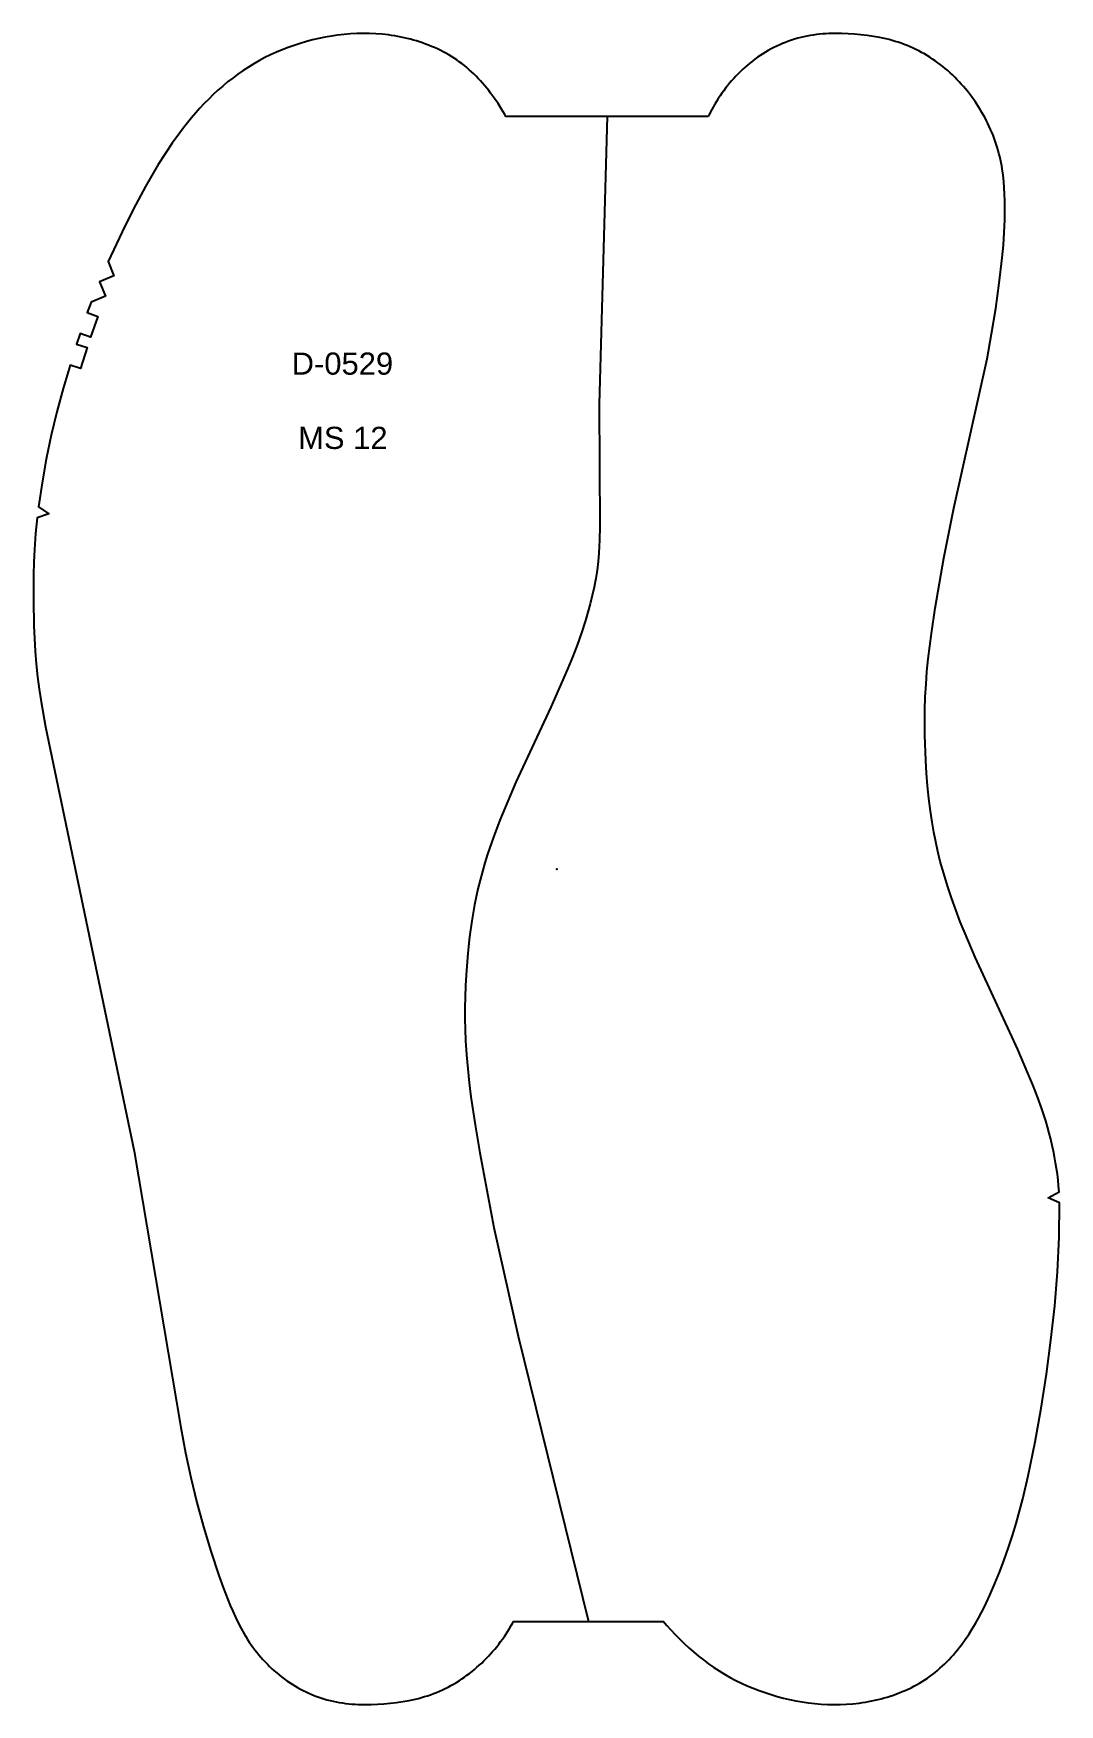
# Model space of a CAD drawing. Extents: x -397 to 4045, y -1309 to -990.
# Drawn here: x 618.4 to 803.6, y -1308.9 to -1007.3 of the extents above; entities that cross this region are included whole.
import ezdxf

# ---------------------------------------------------------------- set-up
doc = ezdxf.new("R2010")
doc.units = 0
doc.layers.add('DEFAULT', color=7, linetype='CONTINUOUS')
doc.styles.add('ARIAL_REGULAR', font='arial.ttf')

msp = doc.modelspace()

# ---------------------------------------------------------------- texts
at = {"layer": 'DEFAULT', "color": 1, "style": 'ARIAL_REGULAR'}
for s, p in [('D-0529', (665, -1068.9, 13.49)), ('MS 12', (666.17, -1082.31, 13.49))]:
    msp.add_text(s, height=4, dxfattribs=at).set_placement(p)

# ---------------------------------------------------------------- linework, layer by layer
at = {"layer": 'DEFAULT'}
msp.add_lwpolyline([(740.22, -1022.31), (703.68, -1022.31), (703.47, -1021.93), (702.88, -1020.95), (702.26, -1019.98), (701.61, -1019.03), (700.93, -1018.09), (700.58, -1017.64), (700.22, -1017.19), (699.85, -1016.74), (699.48, -1016.3), (699.1, -1015.87), (698.7, -1015.45), (698.3, -1015.04), (697.9, -1014.63), (697.48, -1014.24), (697.05, -1013.85), (696.62, -1013.48), (696.18, -1013.11), (695.73, -1012.76), (695.27, -1012.42), (694.8, -1012.09), (694.32, -1011.77), (693.84, -1011.46), (693.35, -1011.17), (692.85, -1010.89), (692.34, -1010.61), (691.83, -1010.35), (691.31, -1010.11), (690.79, -1009.87), (690.26, -1009.64), (689.72, -1009.43), (689.18, -1009.22), (688.64, -1009.03), (688.09, -1008.85), (687.54, -1008.67), (686.99, -1008.51), (686.43, -1008.36), (685.87, -1008.22), (685.31, -1008.09), (684.75, -1007.97), (684.19, -1007.86), (683.62, -1007.76), (683.05, -1007.67), (682.48, -1007.59), (681.34, -1007.46), (680.19, -1007.37), (679.05, -1007.32), (677.9, -1007.31), (676.75, -1007.33), (675.6, -1007.4), (674.46, -1007.5), (673.31, -1007.63), (672.18, -1007.8), (671.04, -1008), (669.91, -1008.23), (668.79, -1008.49), (667.68, -1008.78), (666.57, -1009.11), (665.48, -1009.46), (664.39, -1009.84), (663.32, -1010.25), (662.26, -1010.7), (661.21, -1011.17), (660.18, -1011.68), (659.17, -1012.22), (658.17, -1012.79), (657.19, -1013.39), (656.23, -1014.02), (655.28, -1014.68), (654.36, -1015.36), (653.45, -1016.07), (652.57, -1016.81), (651.7, -1017.57), (650.86, -1018.35), (650.04, -1019.15), (649.23, -1019.97), (648.45, -1020.81), (647.68, -1021.67), (646.93, -1022.55), (646.2, -1023.44), (645.49, -1024.34), (644.79, -1025.25), (643.45, -1027.12), (642.16, -1029.03), (640.93, -1030.97), (639.75, -1032.94), (638.6, -1034.94), (636.43, -1038.99), (634.38, -1043.11), (631.9, -1048.45), (632.92, -1051.08), (630.3, -1052.12), (631.4, -1054.71), (628.81, -1055.83), (628.11, -1057.7), (629.99, -1058.39), (628.7, -1062.11), (626.8, -1061.48), (626.18, -1063.38), (628.09, -1063.99), (626.91, -1067.78), (625, -1067.2), (623.74, -1071.39), (622.6, -1075.6), (621.6, -1079.85), (620.71, -1084.13), (619.96, -1088.43), (619.33, -1092.75), (621.18, -1094), (619.08, -1094.73), (618.77, -1097.58), (618.55, -1100.43), (618.44, -1102.73), (618.38, -1105.03), (618.38, -1109.63), (618.46, -1114.23), (618.55, -1116.53), (618.69, -1118.83), (618.88, -1121.12), (619.13, -1123.41), (619.43, -1125.69), (619.77, -1127.96), (620.56, -1132.49), (636.57, -1209.05), (644.99, -1258.95), (645.85, -1263.48), (646.79, -1267.98), (647.86, -1272.45), (649.09, -1276.89), (650.44, -1281.28), (651.87, -1285.66), (652.64, -1287.83), (653.46, -1289.97), (653.9, -1291.04), (654.36, -1292.1), (654.84, -1293.14), (655.35, -1294.18), (655.88, -1295.19), (656.45, -1296.19), (656.74, -1296.68), (657.05, -1297.17), (657.36, -1297.65), (657.69, -1298.13), (658.02, -1298.59), (658.36, -1299.06), (658.71, -1299.51), (659.08, -1299.96), (659.45, -1300.4), (659.83, -1300.83), (660.22, -1301.25), (660.62, -1301.66), (661.02, -1302.07), (661.44, -1302.47), (661.87, -1302.85), (662.3, -1303.23), (662.74, -1303.6), (663.2, -1303.95), (663.65, -1304.3), (664.12, -1304.64), (664.6, -1304.96), (665.08, -1305.27), (665.57, -1305.57), (666.07, -1305.86), (666.58, -1306.14), (667.09, -1306.4), (667.61, -1306.66), (668.13, -1306.89), (668.66, -1307.12), (669.19, -1307.34), (669.73, -1307.54), (670.27, -1307.72), (670.82, -1307.9), (671.37, -1308.06), (671.93, -1308.2), (672.48, -1308.33), (673.04, -1308.45), (673.61, -1308.56), (674.17, -1308.65), (674.74, -1308.72), (675.31, -1308.79), (675.88, -1308.84), (676.45, -1308.88), (677.03, -1308.91), (677.6, -1308.93), (678.18, -1308.94), (679.33, -1308.93), (680.49, -1308.89), (681.64, -1308.81), (682.79, -1308.71), (683.94, -1308.58), (685.08, -1308.41), (686.21, -1308.2), (686.78, -1308.09), (687.34, -1307.96), (687.89, -1307.82), (688.45, -1307.67), (689, -1307.51), (689.54, -1307.34), (690.08, -1307.16), (690.62, -1306.96), (691.15, -1306.75), (691.68, -1306.53), (692.21, -1306.29), (692.72, -1306.04), (693.24, -1305.78), (693.74, -1305.51), (694.24, -1305.23), (694.74, -1304.94), (695.23, -1304.63), (695.71, -1304.32), (696.19, -1303.99), (696.65, -1303.66), (697.11, -1303.31), (697.57, -1302.96), (698.01, -1302.59), (698.45, -1302.22), (698.88, -1301.84), (699.31, -1301.45), (699.72, -1301.05), (700.13, -1300.64), (700.52, -1300.22), (700.91, -1299.8), (701.29, -1299.37), (701.67, -1298.93), (702.03, -1298.49), (702.38, -1298.04), (702.73, -1297.58), (703.07, -1297.11), (703.4, -1296.64), (703.72, -1296.16), (704.03, -1295.68), (704.33, -1295.19), (704.63, -1294.69), (704.91, -1294.19), (705.05, -1293.94), (732.12, -1293.94), (732.67, -1294.58), (733.43, -1295.44), (734.22, -1296.28), (735.02, -1297.1), (735.85, -1297.9), (736.69, -1298.68), (737.55, -1299.44), (738.44, -1300.18), (739.34, -1300.89), (740.27, -1301.57), (741.21, -1302.23), (742.18, -1302.86), (743.16, -1303.46), (744.15, -1304.03), (745.17, -1304.57), (746.2, -1305.08), (747.25, -1305.55), (748.31, -1306), (749.38, -1306.41), (750.46, -1306.79), (751.56, -1307.14), (752.67, -1307.47), (753.78, -1307.76), (754.9, -1308.02), (756.03, -1308.25), (757.16, -1308.45), (758.3, -1308.62), (759.44, -1308.75), (760.59, -1308.85), (761.73, -1308.92), (762.88, -1308.94), (764.03, -1308.93), (765.18, -1308.88), (766.33, -1308.79), (767.47, -1308.66), (768.04, -1308.58), (768.61, -1308.49), (769.17, -1308.39), (769.74, -1308.28), (770.3, -1308.16), (770.86, -1308.03), (771.42, -1307.89), (771.98, -1307.74), (772.53, -1307.58), (773.08, -1307.4), (773.63, -1307.22), (774.17, -1307.03), (774.71, -1306.82), (775.24, -1306.61), (775.77, -1306.38), (776.3, -1306.14), (776.82, -1305.9), (777.33, -1305.64), (777.83, -1305.36), (778.33, -1305.08), (778.83, -1304.79), (779.31, -1304.48), (779.79, -1304.16), (780.25, -1303.83), (780.71, -1303.49), (781.16, -1303.14), (781.61, -1302.77), (782.04, -1302.4), (782.47, -1302.01), (782.88, -1301.62), (783.29, -1301.21), (783.69, -1300.8), (784.08, -1300.38), (784.47, -1299.95), (784.84, -1299.51), (785.21, -1299.06), (785.57, -1298.61), (785.92, -1298.16), (786.6, -1297.22), (787.25, -1296.27), (787.86, -1295.3), (788.45, -1294.32), (789.02, -1293.32), (789.56, -1292.3), (790.08, -1291.28), (791.07, -1289.2), (791.98, -1287.09), (792.84, -1284.95), (793.65, -1282.8), (794.4, -1280.62), (795.12, -1278.44), (795.79, -1276.24), (796.42, -1274.02), (797, -1271.8), (797.97, -1267.67), (799.23, -1261.54), (800.34, -1255.44), (801.29, -1249.32), (802.08, -1243.18), (802.78, -1237), (803.27, -1230.81), (803.56, -1224.6), (803.64, -1218.39), (801.6, -1217.49), (803.54, -1216.39), (803.46, -1215.34), (803.36, -1214.28), (803.24, -1213.23), (803.1, -1212.18), (802.93, -1211.14), (802.75, -1210.09), (802.55, -1209.05), (802.32, -1208.02), (802.06, -1206.9), (801.77, -1205.79), (801.46, -1204.68), (801.13, -1203.58), (800.42, -1201.39), (799.64, -1199.23), (798.81, -1197.08), (797.93, -1194.95), (796.1, -1190.73), (788.41, -1174.02), (786.58, -1169.79), (785.72, -1167.66), (784.9, -1165.51), (784.12, -1163.34), (783.39, -1161.16), (782.72, -1158.96), (782.11, -1156.75), (781.67, -1154.99), (781.28, -1153.22), (780.93, -1151.45), (780.61, -1149.66), (780.31, -1147.66), (780.03, -1145.39), (779.8, -1143.12), (779.62, -1140.84), (779.48, -1138.56), (779.31, -1133.97), (779.29, -1131.67), (779.32, -1129.37), (779.4, -1127.07), (779.53, -1124.77), (779.7, -1122.48), (779.93, -1120.19), (780.51, -1115.62), (781.2, -1111.07), (782.77, -1102.01), (784.55, -1092.98), (790.55, -1066.04), (791.38, -1061.51), (792.12, -1056.97), (792.76, -1052.41), (793.28, -1047.84), (793.49, -1045.55), (793.64, -1043.26), (793.74, -1040.96), (793.77, -1038.66), (793.76, -1037.5), (793.72, -1036.35), (793.66, -1035.2), (793.57, -1034.05), (793.44, -1032.91), (793.28, -1031.77), (793.19, -1031.21), (793.08, -1030.64), (792.97, -1030.08), (792.84, -1029.52), (792.7, -1028.97), (792.55, -1028.41), (792.39, -1027.86), (792.21, -1027.32), (792.03, -1026.77), (791.83, -1026.23), (791.63, -1025.69), (791.41, -1025.16), (791.18, -1024.63), (790.95, -1024.11), (790.7, -1023.59), (790.44, -1023.07), (790.18, -1022.56), (789.9, -1022.06), (789.61, -1021.56), (789.32, -1021.06), (789.02, -1020.57), (788.71, -1020.09), (788.39, -1019.61), (788.06, -1019.14), (787.72, -1018.67), (787.37, -1018.21), (787.02, -1017.76), (786.65, -1017.32), (786.28, -1016.88), (785.9, -1016.45), (785.51, -1016.03), (785.11, -1015.61), (784.71, -1015.2), (784.29, -1014.8), (783.87, -1014.41), (783.44, -1014.03), (783, -1013.66), (782.55, -1013.29), (782.1, -1012.94), (781.64, -1012.59), (781.17, -1012.26), (780.7, -1011.93), (780.21, -1011.62), (779.73, -1011.31), (779.23, -1011.02), (778.73, -1010.74), (778.22, -1010.47), (777.71, -1010.21), (777.19, -1009.96), (776.67, -1009.72), (776.14, -1009.5), (775.61, -1009.29), (775.07, -1009.09), (774.53, -1008.91), (773.98, -1008.74), (773.43, -1008.58), (772.88, -1008.43), (772.32, -1008.29), (771.76, -1008.16), (771.2, -1008.05), (770.07, -1007.84), (768.93, -1007.67), (767.78, -1007.54), (766.63, -1007.44), (765.47, -1007.36), (764.32, -1007.32), (763.16, -1007.31), (762.59, -1007.32), (762.01, -1007.34), (761.44, -1007.37), (760.87, -1007.41), (760.3, -1007.46), (759.73, -1007.53), (759.16, -1007.6), (758.59, -1007.69), (758.03, -1007.8), (757.47, -1007.92), (756.91, -1008.05), (756.36, -1008.19), (755.81, -1008.35), (755.26, -1008.53), (754.72, -1008.71), (754.18, -1008.92), (753.64, -1009.13), (753.12, -1009.36), (752.59, -1009.6), (752.07, -1009.85), (751.56, -1010.11), (751.06, -1010.39), (750.56, -1010.68), (750.07, -1010.98), (749.58, -1011.29), (749.11, -1011.61), (748.64, -1011.95), (748.18, -1012.3), (747.73, -1012.65), (747.29, -1013.02), (746.85, -1013.4), (746.43, -1013.78), (746.01, -1014.18), (745.6, -1014.59), (745.2, -1015), (744.81, -1015.42), (744.43, -1015.85), (744.06, -1016.29), (743.7, -1016.74), (743.35, -1017.19), (743, -1017.66), (742.67, -1018.12), (742.35, -1018.6), (742.03, -1019.08), (741.73, -1019.57), (741.43, -1020.06), (740.87, -1021.06), (740.33, -1022.07)], close=True, dxfattribs=at)
msp.add_lwpolyline([(721.95, -1022.31), (720.52, -1074.25), (720.63, -1096.34), (720.59, -1098.72), (720.55, -1099.9), (720.47, -1101.09), (720.33, -1102.63), (720.13, -1104.17), (719.89, -1105.71), (719.6, -1107.24), (719.27, -1108.76), (718.9, -1110.27), (718.5, -1111.78), (718.05, -1113.27), (717.32, -1115.5), (716.52, -1117.71), (715.68, -1119.9), (714.78, -1122.08), (711.78, -1128.92), (705.5, -1142.46), (704.01, -1145.87), (702.59, -1149.32), (701.44, -1152.37), (700.39, -1155.45), (699.9, -1157.01), (699.45, -1158.57), (699.02, -1160.14), (698.64, -1161.72), (698.32, -1163.15), (698.03, -1164.59), (697.76, -1166.03), (697.53, -1167.48), (697.12, -1170.39), (696.8, -1173.31), (696.49, -1177.25), (696.39, -1179.22), (696.32, -1181.2), (696.28, -1183.17), (696.29, -1185.15), (696.33, -1187.12), (696.41, -1189.09), (696.57, -1191.64), (696.79, -1194.19), (697.06, -1196.73), (697.38, -1199.26), (698.13, -1204.32), (698.97, -1209.37), (701.52, -1222.86), (705.88, -1242.44), (718.59, -1293.94)], dxfattribs=at)
at = {"layer": 'DEFAULT', "color": 4}
msp.add_point((712.89, -1158.13), dxfattribs=at)

msp.set_redraw_order([(e.dxf.handle, doc.entitydb.next_handle()) for e in msp.query("TEXT MTEXT ATTDEF DIMENSION ARC_DIMENSION")])  # texts and dimensions are drawn at this point

doc.saveas('drawing.dxf')
